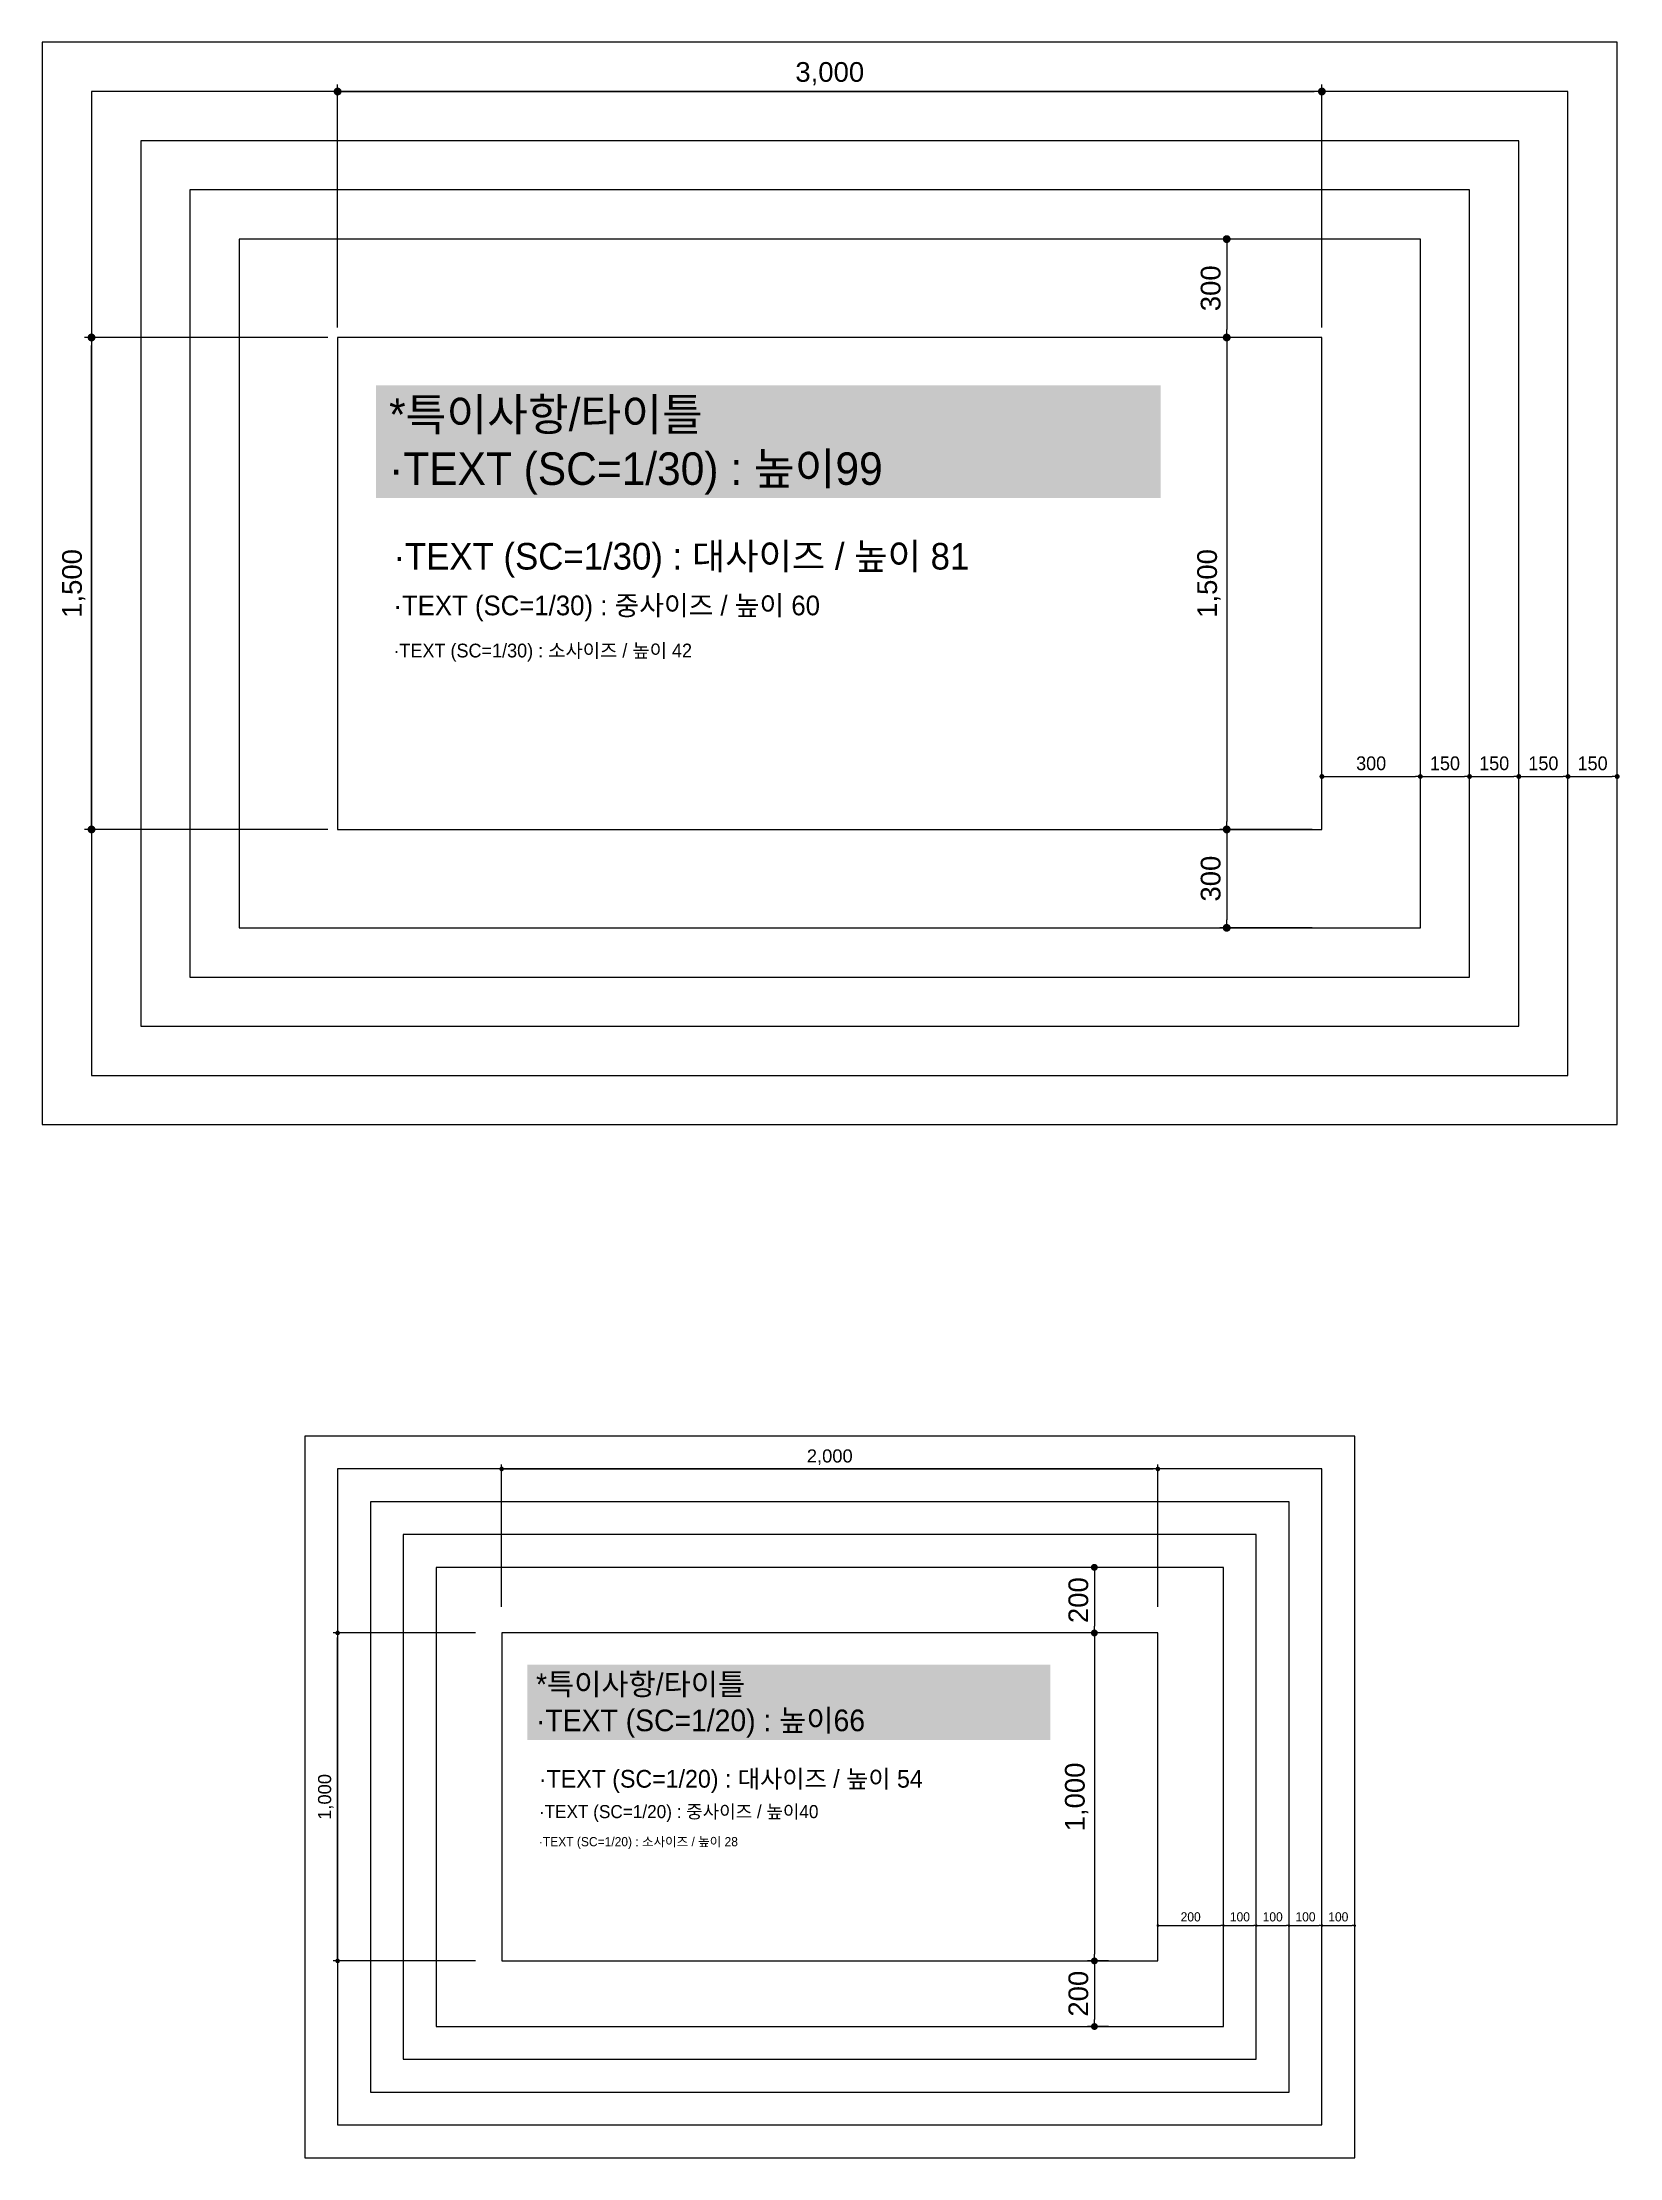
# Model space of a CAD drawing. Header units: millimetres. Extents: x -223175 to 287756, y -120611 to 352956.
# Drawn here: x -200627 to -195820, y -112823 to -106373 of the extents above; entities that cross this region are included whole.
import ezdxf
from ezdxf.enums import TextEntityAlignment as Align

# ---------------------------------------------------------------- set-up
doc = ezdxf.new("R2010")
doc.units = ezdxf.units.MM
doc.header["$LTSCALE"] = 50
doc.header["$PDMODE"] = 35
doc.layers.get('DEFPOINTS').update_dxf_attribs({"color": 108})
for name, color, linetype in [('1_ 설계변경(예정작업) 240', 240, 'Continuous'), ('EL_TEXT', 4, 'Continuous'), ('I-DIM', 255, 'Continuous')]:
    doc.layers.add(name, color=color, linetype=linetype)
doc.layers.add('Defpoint_ Grid Line_ 108', color=108, linetype='Continuous', plot=False)
doc.styles.add('HY울릉도L', font='HY울릉도l.ttf')
doc.styles.get("Standard").update_dxf_attribs({"font": 'arial.ttf'})
doc.dimstyles.new('YI_DIM_020 건축', dxfattribs={"dimscale": 20, "dimtxt": 2, "dimasz": 0.7, "dimexe": 0.7, "dimexo": 4, "dimgap": 0.6, "dimtad": 1, "dimdec": 0, "dimzin": 0, "dimdsep": 46, "dimlunit": 6, "dimtxsty": 'Standard', "dimblk": 'DOT', "dimcen": 0.09, "dimdle": 1, "dimclrd": 7, "dimclre": 7, "dimclrt": 3, "dimadec": 0, "dimazin": 0, "dimtfac": 1, "dimtdec": 0, "dimtix": 1, "dimtmove": 2, "dimatfit": 3, "dimldrblk": 'DOT', "dimfxl": 1, "dimtolj": 1, "dimtzin": 0, "dimarcsym": 0})
doc.dimstyles.new('YI_DIM_020 최소치수', dxfattribs={"dimscale": 20, "dimtxt": 1.4, "dimasz": 0.4, "dimexe": 0.6, "dimexo": 0.7, "dimgap": 0.6, "dimtad": 1, "dimdec": 0, "dimdsep": 46, "dimlunit": 6, "dimtxsty": 'HY울릉도L', "dimblk": 'DOT', "dimcen": 5, "dimdle": 1.5, "dimclrd": 14, "dimclre": 14, "dimclrt": 7, "dimadec": 0, "dimazin": 0, "dimtfac": 1, "dimtdec": 0, "dimtix": 1, "dimtmove": 2, "dimatfit": 3, "dimldrblk": 'DOT', "dimfxl": 1, "dimtolj": 1, "dimtzin": 0, "dimarcsym": 0})
doc.dimstyles.new('YI_DIM_030 안목치수', dxfattribs={"dimscale": 30, "dimtxt": 2, "dimasz": 0.8, "dimexe": 0.7, "dimexo": 1, "dimgap": 0.6, "dimtad": 1, "dimdec": 0, "dimzin": 0, "dimdsep": 46, "dimlunit": 6, "dimtxsty": 'Standard', "dimblk": 'DOT', "dimcen": 0.09, "dimdle": 1, "dimclrd": 14, "dimclre": 14, "dimclrt": 4, "dimadec": 0, "dimazin": 0, "dimtfac": 1, "dimtdec": 0, "dimtix": 1, "dimtmove": 2, "dimatfit": 3, "dimldrblk": 'DOT', "dimfxl": 1, "dimtolj": 1, "dimtzin": 0, "dimarcsym": 0})
doc.dimstyles.new('YI_DIM_030 안목치수-2', dxfattribs={"dimscale": 30, "dimtxt": 2, "dimasz": 0.7, "dimexe": 0.7, "dimexo": 5, "dimgap": 0.6, "dimtad": 1, "dimdec": 0, "dimzin": 0, "dimdsep": 46, "dimlunit": 6, "dimtxsty": 'Standard', "dimblk": 'DOT', "dimcen": 0.09, "dimdle": 1, "dimclrd": 14, "dimclre": 14, "dimclrt": 4, "dimadec": 0, "dimazin": 0, "dimtfac": 1, "dimtdec": 0, "dimtix": 1, "dimtmove": 2, "dimatfit": 3, "dimldrblk": 'DOT', "dimfxl": 1, "dimtolj": 1, "dimtzin": 0, "dimarcsym": 0})
doc.dimstyles.new('YI_DIM_030 최소치수', dxfattribs={"dimscale": 30, "dimtxt": 1.4, "dimasz": 0.5, "dimexe": 0.6, "dimexo": 1.5, "dimgap": 0.6, "dimtad": 1, "dimdec": 0, "dimdsep": 46, "dimlunit": 6, "dimtxsty": 'HY울릉도L', "dimblk": 'DOT', "dimcen": 5, "dimdle": 1.5, "dimclrd": 14, "dimclre": 14, "dimclrt": 7, "dimadec": 0, "dimazin": 0, "dimtfac": 1, "dimtdec": 0, "dimtix": 1, "dimtmove": 2, "dimatfit": 3, "dimldrblk": 'DOT', "dimfxl": 1, "dimtolj": 1, "dimtzin": 0, "dimarcsym": 0})

msp = doc.modelspace()

# ---------------------------------------------------------------- texts
at = {"layer": '1_ 설계변경(예정작업) 240', "color": 7, "attachment_point": 4, "style": 'HY울릉도L', "bg_fill": 1, "box_fill_scale": 1.4, "bg_fill_color": 8, "bg_fill_transparency": 11079682}
for s, insert, char_height, width in [('\\A1;*특이사항/타이틀\\P·TEXT (SC=1/30) : 높이99', (-199570.2784, -107605.5407), 99, 2311.871227), ('\\A1;*특이사항/타이틀\\P·TEXT (SC=1/20) : 높이66', (-199122.5833, -111444.829), 66, 1541.247485)]:
    msp.add_mtext(s, dxfattribs=dict(at, insert=insert, char_height=char_height, width=width))
at = {"layer": 'EL_TEXT', "ltscale": 0.5, "style": 'HY울릉도L'}
for s, height, p in [('·TEXT (SC=1/30) : 대사이즈 / 높이 81', 81, (-199557.181, -107940.3588)), ('·TEXT (SC=1/30) : 중사이즈 / 높이 60', 60, (-199557.181, -108090.3588)), ('·TEXT (SC=1/30) : 소사이즈 / 높이 42', 42, (-199557.181, -108227.8643)), ('·TEXT (SC=1/20) : 대사이즈 / 높이 54', 54, (-199113.8517, -111668.0411)), ('·TEXT (SC=1/20) : 중사이즈 / 높이40', 40, (-199113.8517, -111768.0411)), ('·TEXT (SC=1/20) : 소사이즈 / 높이 28', 28, (-199113.8517, -111859.7115))]:
    msp.add_text(s, height=height, dxfattribs=at).set_placement(p, align=Align.MIDDLE_LEFT)

# ---------------------------------------------------------------- blocks, each defined once
blk = doc.blocks.new('_Dot')
at = {"color": 0, "linetype": 'ByBlock', "lineweight": -2}
blk.add_line((-0.5, 0), (-1, 0), dxfattribs=at)
at = {"color": 0, "linetype": 'ByBlock', "const_width": 0.5}
blk.add_lwpolyline([(-0.25, 0, 1), (0.25, 0, 1)], format="xyb", close=True, dxfattribs=at)
blk = doc.blocks.new('*D1399')
at = {"layer": 'DEFPOINTS', "color": 0}
for p in [(-200477.2, -107273.3), (-199727.2, -107273.3), (-199727.2, -108773.3)]:
    blk.add_point(p, dxfattribs=at)
at = {"layer": 'I-DIM', "color": 14, "lineweight": -2}
for p, q in [((-199757.2, -107273.3), (-200498.2, -107273.3)), ((-200477.2, -108749.3), (-200477.2, -107297.3)), ((-199757.2, -108773.3), (-200498.2, -108773.3))]:
    blk.add_line(p, q, dxfattribs=at)
at = {"layer": 'I-DIM', "color": 14, "linetype": 'ByBlock', "lineweight": -2, "xscale": 24, "yscale": 24, "zscale": 24}
for p, rotation in [((-200477.2, -107273.3), 90), ((-200477.2, -108773.3), 270)]:
    blk.add_blockref('_Dot', p, dxfattribs=dict(at, rotation=rotation))
at = {"layer": 'I-DIM', "color": 4, "insert": (-200531.3, -108023.3), "char_height": 60, "attachment_point": 5, "rotation": 90}
blk.add_mtext('\\A1;1,500', dxfattribs=at)
blk = doc.blocks.new('*D1413')
at = {"layer": 'DEFPOINTS', "color": 0}
for p in [(-196277.2, -108611.9), (-196427.2, -108773.3), (-196277.2, -108773.3)]:
    blk.add_point(p, dxfattribs=at)
at = {"layer": 'I-DIM', "color": 14, "lineweight": -2}
for p, q in [((-196427.2, -108728.3), (-196427.2, -108593.9)), ((-196412.2, -108611.9), (-196292.2, -108611.9)), ((-196277.2, -108728.3), (-196277.2, -108593.9))]:
    blk.add_line(p, q, dxfattribs=at)
at = {"layer": 'I-DIM', "color": 14, "linetype": 'ByBlock', "lineweight": -2, "xscale": 15, "yscale": 15, "zscale": 15, "rotation": 180}
blk.add_blockref('_Dot', (-196427.2, -108611.9), dxfattribs=at)
at = {"layer": 'I-DIM', "color": 14, "linetype": 'ByBlock', "lineweight": -2, "xscale": 15, "yscale": 15, "zscale": 15}
blk.add_blockref('_Dot', (-196277.2, -108611.9), dxfattribs=at)
at = {"layer": 'I-DIM', "color": 7, "insert": (-196352.2, -108571.9), "char_height": 42, "attachment_point": 5, "style": 'HY울릉도L'}
blk.add_mtext('\\A1;150', dxfattribs=at)
blk = doc.blocks.new('*D1414')
at = {"layer": 'DEFPOINTS', "color": 0}
for p in [(-199727.2, -111223.3), (-199227.2, -111223.3), (-199227.2, -112223.3)]:
    blk.add_point(p, dxfattribs=at)
at = {"layer": 'I-DIM', "color": 7, "lineweight": -2}
for p, q in [((-199307.2, -111223.3), (-199741.2, -111223.3)), ((-199727.2, -112209.3), (-199727.2, -111237.3)), ((-199307.2, -112223.3), (-199741.2, -112223.3))]:
    blk.add_line(p, q, dxfattribs=at)
at = {"layer": 'I-DIM', "color": 7, "linetype": 'ByBlock', "lineweight": -2, "xscale": 14, "yscale": 14, "zscale": 14}
for p, rotation in [((-199727.2, -111223.3), 90), ((-199727.2, -112223.3), 270)]:
    blk.add_blockref('_Dot', p, dxfattribs=dict(at, rotation=rotation))
at = {"layer": 'I-DIM', "color": 3, "insert": (-199763.2, -111723.3), "char_height": 40, "attachment_point": 5, "rotation": 90}
blk.add_mtext('\\A1;1,000', dxfattribs=at)
blk = doc.blocks.new('*D1415')
at = {"layer": 'DEFPOINTS', "color": 0}
for p in [(-197227.2, -111023.3), (-197420.7, -111223.3), (-197227.2, -111223.3)]:
    blk.add_point(p, dxfattribs=at)
at = {"layer": 'I-DIM', "color": 14, "lineweight": -2}
for p, q in [((-197377.2, -111023.3), (-197441.7, -111023.3)), ((-197420.7, -111044.3), (-197420.7, -111202.3)), ((-197377.2, -111223.3), (-197441.7, -111223.3))]:
    blk.add_line(p, q, dxfattribs=at)
at = {"layer": 'I-DIM', "color": 14, "linetype": 'ByBlock', "lineweight": -2, "xscale": 21, "yscale": 21, "zscale": 21}
for p, rotation in [((-197420.7, -111023.3), 90), ((-197420.7, -111223.3), 270)]:
    blk.add_blockref('_Dot', p, dxfattribs=dict(at, rotation=rotation))
at = {"layer": 'I-DIM', "color": 4, "insert": (-197469.3, -111123.3), "char_height": 60, "attachment_point": 5, "rotation": 90}
blk.add_mtext('\\A1;200', dxfattribs=at)
blk = doc.blocks.new('*D1416')
at = {"layer": 'DEFPOINTS', "color": 0}
for p in [(-197227.2, -111223.3), (-197420.7, -112223.3), (-197227.2, -112223.3)]:
    blk.add_point(p, dxfattribs=at)
at = {"layer": 'I-DIM', "color": 14, "lineweight": -2}
for p, q in [((-197377.2, -111223.3), (-197441.7, -111223.3)), ((-197420.7, -111244.3), (-197420.7, -112202.3)), ((-197377.2, -112223.3), (-197441.7, -112223.3))]:
    blk.add_line(p, q, dxfattribs=at)
at = {"layer": 'I-DIM', "color": 14, "linetype": 'ByBlock', "lineweight": -2, "xscale": 21, "yscale": 21, "zscale": 21}
for p, rotation in [((-197420.7, -111223.3), 90), ((-197420.7, -112223.3), 270)]:
    blk.add_blockref('_Dot', p, dxfattribs=dict(at, rotation=rotation))
at = {"layer": 'I-DIM', "color": 4, "insert": (-197474.7, -111723.3), "char_height": 60, "attachment_point": 5, "rotation": 90}
blk.add_mtext('\\A1;1,000', dxfattribs=at)
blk = doc.blocks.new('*D1417')
at = {"layer": 'DEFPOINTS', "color": 0}
for p in [(-197227.2, -112223.3), (-197420.7, -112423.3), (-197227.2, -112423.3)]:
    blk.add_point(p, dxfattribs=at)
at = {"layer": 'I-DIM', "color": 14, "lineweight": -2}
for p, q in [((-197377.2, -112223.3), (-197441.7, -112223.3)), ((-197420.7, -112244.3), (-197420.7, -112402.3)), ((-197377.2, -112423.3), (-197441.7, -112423.3))]:
    blk.add_line(p, q, dxfattribs=at)
at = {"layer": 'I-DIM', "color": 14, "linetype": 'ByBlock', "lineweight": -2, "xscale": 21, "yscale": 21, "zscale": 21}
for p, rotation in [((-197420.7, -112223.3), 90), ((-197420.7, -112423.3), 270)]:
    blk.add_blockref('_Dot', p, dxfattribs=dict(at, rotation=rotation))
at = {"layer": 'I-DIM', "color": 4, "insert": (-197469.3, -112323.3), "char_height": 60, "attachment_point": 5, "rotation": 90}
blk.add_mtext('\\A1;200', dxfattribs=at)
blk = doc.blocks.new('*D1418')
at = {"layer": 'DEFPOINTS', "color": 0}
for p in [(-197027.2, -112115.7), (-197227.2, -112223.3), (-197027.2, -112223.3)]:
    blk.add_point(p, dxfattribs=at)
at = {"layer": 'I-DIM', "color": 14, "lineweight": -2}
for p, q in [((-197227.2, -112209.3), (-197227.2, -112103.7)), ((-197219.2, -112115.7), (-197035.2, -112115.7)), ((-197027.2, -112209.3), (-197027.2, -112103.7))]:
    blk.add_line(p, q, dxfattribs=at)
at = {"layer": 'I-DIM', "color": 14, "linetype": 'ByBlock', "lineweight": -2, "xscale": 8, "yscale": 8, "zscale": 8, "rotation": 180}
blk.add_blockref('_Dot', (-197227.2, -112115.7), dxfattribs=at)
at = {"layer": 'I-DIM', "color": 14, "linetype": 'ByBlock', "lineweight": -2, "xscale": 8, "yscale": 8, "zscale": 8}
blk.add_blockref('_Dot', (-197027.2, -112115.7), dxfattribs=at)
at = {"layer": 'I-DIM', "color": 7, "insert": (-197127.2, -112089.1), "char_height": 28, "attachment_point": 5, "style": 'HY울릉도L'}
blk.add_mtext('\\A1;200', dxfattribs=at)
blk = doc.blocks.new('*D1419')
at = {"layer": 'DEFPOINTS', "color": 0}
for p in [(-196927.2, -112115.7), (-197027.2, -112223.3), (-196927.2, -112223.3)]:
    blk.add_point(p, dxfattribs=at)
at = {"layer": 'I-DIM', "color": 14, "lineweight": -2}
for p, q in [((-197027.2, -112209.3), (-197027.2, -112103.7)), ((-197019.2, -112115.7), (-196935.2, -112115.7)), ((-196927.2, -112209.3), (-196927.2, -112103.7))]:
    blk.add_line(p, q, dxfattribs=at)
at = {"layer": 'I-DIM', "color": 14, "linetype": 'ByBlock', "lineweight": -2, "xscale": 8, "yscale": 8, "zscale": 8, "rotation": 180}
blk.add_blockref('_Dot', (-197027.2, -112115.7), dxfattribs=at)
at = {"layer": 'I-DIM', "color": 14, "linetype": 'ByBlock', "lineweight": -2, "xscale": 8, "yscale": 8, "zscale": 8}
blk.add_blockref('_Dot', (-196927.2, -112115.7), dxfattribs=at)
at = {"layer": 'I-DIM', "color": 7, "insert": (-196977.2, -112089.1), "char_height": 28, "attachment_point": 5, "style": 'HY울릉도L'}
blk.add_mtext('\\A1;100', dxfattribs=at)
blk = doc.blocks.new('*D1420')
at = {"layer": 'DEFPOINTS', "color": 0}
for p in [(-196827.2, -112115.7), (-196927.2, -112223.3), (-196827.2, -112223.3)]:
    blk.add_point(p, dxfattribs=at)
at = {"layer": 'I-DIM', "color": 14, "lineweight": -2}
for p, q in [((-196927.2, -112209.3), (-196927.2, -112103.7)), ((-196919.2, -112115.7), (-196835.2, -112115.7)), ((-196827.2, -112209.3), (-196827.2, -112103.7))]:
    blk.add_line(p, q, dxfattribs=at)
at = {"layer": 'I-DIM', "color": 14, "linetype": 'ByBlock', "lineweight": -2, "xscale": 8, "yscale": 8, "zscale": 8, "rotation": 180}
blk.add_blockref('_Dot', (-196927.2, -112115.7), dxfattribs=at)
at = {"layer": 'I-DIM', "color": 14, "linetype": 'ByBlock', "lineweight": -2, "xscale": 8, "yscale": 8, "zscale": 8}
blk.add_blockref('_Dot', (-196827.2, -112115.7), dxfattribs=at)
at = {"layer": 'I-DIM', "color": 7, "insert": (-196877.2, -112089.1), "char_height": 28, "attachment_point": 5, "style": 'HY울릉도L'}
blk.add_mtext('\\A1;100', dxfattribs=at)
blk = doc.blocks.new('*D1421')
at = {"layer": 'DEFPOINTS', "color": 0}
for p in [(-196727.2, -112115.7), (-196827.2, -112223.3), (-196727.2, -112223.3)]:
    blk.add_point(p, dxfattribs=at)
at = {"layer": 'I-DIM', "color": 14, "lineweight": -2}
for p, q in [((-196827.2, -112209.3), (-196827.2, -112103.7)), ((-196819.2, -112115.7), (-196735.2, -112115.7)), ((-196727.2, -112209.3), (-196727.2, -112103.7))]:
    blk.add_line(p, q, dxfattribs=at)
at = {"layer": 'I-DIM', "color": 14, "linetype": 'ByBlock', "lineweight": -2, "xscale": 8, "yscale": 8, "zscale": 8, "rotation": 180}
blk.add_blockref('_Dot', (-196827.2, -112115.7), dxfattribs=at)
at = {"layer": 'I-DIM', "color": 14, "linetype": 'ByBlock', "lineweight": -2, "xscale": 8, "yscale": 8, "zscale": 8}
blk.add_blockref('_Dot', (-196727.2, -112115.7), dxfattribs=at)
at = {"layer": 'I-DIM', "color": 7, "insert": (-196777.2, -112089.1), "char_height": 28, "attachment_point": 5, "style": 'HY울릉도L'}
blk.add_mtext('\\A1;100', dxfattribs=at)
blk = doc.blocks.new('*D1422')
at = {"layer": 'DEFPOINTS', "color": 0}
for p in [(-196627.2, -112115.7), (-196727.2, -112223.3), (-196627.2, -112223.3)]:
    blk.add_point(p, dxfattribs=at)
at = {"layer": 'I-DIM', "color": 14, "lineweight": -2}
for p, q in [((-196727.2, -112209.3), (-196727.2, -112103.7)), ((-196719.2, -112115.7), (-196635.2, -112115.7)), ((-196627.2, -112209.3), (-196627.2, -112103.7))]:
    blk.add_line(p, q, dxfattribs=at)
at = {"layer": 'I-DIM', "color": 14, "linetype": 'ByBlock', "lineweight": -2, "xscale": 8, "yscale": 8, "zscale": 8, "rotation": 180}
blk.add_blockref('_Dot', (-196727.2, -112115.7), dxfattribs=at)
at = {"layer": 'I-DIM', "color": 14, "linetype": 'ByBlock', "lineweight": -2, "xscale": 8, "yscale": 8, "zscale": 8}
blk.add_blockref('_Dot', (-196627.2, -112115.7), dxfattribs=at)
at = {"layer": 'I-DIM', "color": 7, "insert": (-196677.2, -112089.1), "char_height": 28, "attachment_point": 5, "style": 'HY울릉도L'}
blk.add_mtext('\\A1;100', dxfattribs=at)
blk = doc.blocks.new('*D1423')
at = {"layer": 'DEFPOINTS', "color": 0}
for p in [(-197227.2, -110723.3), (-199227.2, -111223.3), (-197227.2, -111223.3)]:
    blk.add_point(p, dxfattribs=at)
at = {"layer": 'I-DIM', "color": 7, "lineweight": -2}
for p, q in [((-199227.2, -111143.3), (-199227.2, -110709.3)), ((-199213.2, -110723.3), (-197241.2, -110723.3)), ((-197227.2, -111143.3), (-197227.2, -110709.3))]:
    blk.add_line(p, q, dxfattribs=at)
at = {"layer": 'I-DIM', "color": 7, "linetype": 'ByBlock', "lineweight": -2, "xscale": 14, "yscale": 14, "zscale": 14, "rotation": 180}
blk.add_blockref('_Dot', (-199227.2, -110723.3), dxfattribs=at)
at = {"layer": 'I-DIM', "color": 7, "linetype": 'ByBlock', "lineweight": -2, "xscale": 14, "yscale": 14, "zscale": 14}
blk.add_blockref('_Dot', (-197227.2, -110723.3), dxfattribs=at)
at = {"layer": 'I-DIM', "color": 3, "insert": (-198227.2, -110687.3), "char_height": 40, "attachment_point": 5}
blk.add_mtext('\\A1;2,000', dxfattribs=at)
blk = doc.blocks.new('*D1424')
at = {"layer": 'DEFPOINTS', "color": 0}
for p in [(-196727.2, -106973.3), (-197017.4, -107273.3), (-196727.2, -107273.3)]:
    blk.add_point(p, dxfattribs=at)
at = {"layer": 'I-DIM', "color": 14, "lineweight": -2}
for p, q in [((-196757.2, -106973.3), (-197038.4, -106973.3)), ((-197017.4, -106997.3), (-197017.4, -107249.3)), ((-196757.2, -107273.3), (-197038.4, -107273.3))]:
    blk.add_line(p, q, dxfattribs=at)
at = {"layer": 'I-DIM', "color": 14, "linetype": 'ByBlock', "lineweight": -2, "xscale": 24, "yscale": 24, "zscale": 24}
for p, rotation in [((-197017.4, -106973.3), 90), ((-197017.4, -107273.3), 270)]:
    blk.add_blockref('_Dot', p, dxfattribs=dict(at, rotation=rotation))
at = {"layer": 'I-DIM', "color": 4, "insert": (-197066.1, -107123.3), "char_height": 60, "attachment_point": 5, "rotation": 90}
blk.add_mtext('\\A1;300', dxfattribs=at)
blk = doc.blocks.new('*D1425')
at = {"layer": 'DEFPOINTS', "color": 0}
for p in [(-196727.2, -107273.3), (-197017.4, -108773.3), (-196727.2, -108773.3)]:
    blk.add_point(p, dxfattribs=at)
at = {"layer": 'I-DIM', "color": 14, "lineweight": -2}
for p, q in [((-196757.2, -107273.3), (-197038.4, -107273.3)), ((-197017.4, -107297.3), (-197017.4, -108749.3)), ((-196757.2, -108773.3), (-197038.4, -108773.3))]:
    blk.add_line(p, q, dxfattribs=at)
at = {"layer": 'I-DIM', "color": 14, "linetype": 'ByBlock', "lineweight": -2, "xscale": 24, "yscale": 24, "zscale": 24}
for p, rotation in [((-197017.4, -107273.3), 90), ((-197017.4, -108773.3), 270)]:
    blk.add_blockref('_Dot', p, dxfattribs=dict(at, rotation=rotation))
at = {"layer": 'I-DIM', "color": 4, "insert": (-197071.5, -108023.3), "char_height": 60, "attachment_point": 5, "rotation": 90}
blk.add_mtext('\\A1;1,500', dxfattribs=at)
blk = doc.blocks.new('*D1426')
at = {"layer": 'DEFPOINTS', "color": 0}
for p in [(-196727.2, -108773.3), (-197017.4, -109073.3), (-196727.2, -109073.3)]:
    blk.add_point(p, dxfattribs=at)
at = {"layer": 'I-DIM', "color": 14, "lineweight": -2}
for p, q in [((-196757.2, -108773.3), (-197038.4, -108773.3)), ((-197017.4, -108797.3), (-197017.4, -109049.3)), ((-196757.2, -109073.3), (-197038.4, -109073.3))]:
    blk.add_line(p, q, dxfattribs=at)
at = {"layer": 'I-DIM', "color": 14, "linetype": 'ByBlock', "lineweight": -2, "xscale": 24, "yscale": 24, "zscale": 24}
for p, rotation in [((-197017.4, -108773.3), 90), ((-197017.4, -109073.3), 270)]:
    blk.add_blockref('_Dot', p, dxfattribs=dict(at, rotation=rotation))
at = {"layer": 'I-DIM', "color": 4, "insert": (-197066.1, -108923.3), "char_height": 60, "attachment_point": 5, "rotation": 90}
blk.add_mtext('\\A1;300', dxfattribs=at)
blk = doc.blocks.new('*D1427')
at = {"layer": 'DEFPOINTS', "color": 0}
for p in [(-196127.2, -108611.9), (-196277.2, -108773.3), (-196127.2, -108773.3)]:
    blk.add_point(p, dxfattribs=at)
at = {"layer": 'I-DIM', "color": 14, "lineweight": -2}
for p, q in [((-196277.2, -108728.3), (-196277.2, -108593.9)), ((-196262.2, -108611.9), (-196142.2, -108611.9)), ((-196127.2, -108728.3), (-196127.2, -108593.9))]:
    blk.add_line(p, q, dxfattribs=at)
at = {"layer": 'I-DIM', "color": 14, "linetype": 'ByBlock', "lineweight": -2, "xscale": 15, "yscale": 15, "zscale": 15, "rotation": 180}
blk.add_blockref('_Dot', (-196277.2, -108611.9), dxfattribs=at)
at = {"layer": 'I-DIM', "color": 14, "linetype": 'ByBlock', "lineweight": -2, "xscale": 15, "yscale": 15, "zscale": 15}
blk.add_blockref('_Dot', (-196127.2, -108611.9), dxfattribs=at)
at = {"layer": 'I-DIM', "color": 7, "insert": (-196202.2, -108571.9), "char_height": 42, "attachment_point": 5, "style": 'HY울릉도L'}
blk.add_mtext('\\A1;150', dxfattribs=at)
blk = doc.blocks.new('*D1428')
at = {"layer": 'DEFPOINTS', "color": 0}
for p in [(-195977.2, -108611.9), (-196127.2, -108773.3), (-195977.2, -108773.3)]:
    blk.add_point(p, dxfattribs=at)
at = {"layer": 'I-DIM', "color": 14, "lineweight": -2}
for p, q in [((-196127.2, -108728.3), (-196127.2, -108593.9)), ((-196112.2, -108611.9), (-195992.2, -108611.9)), ((-195977.2, -108728.3), (-195977.2, -108593.9))]:
    blk.add_line(p, q, dxfattribs=at)
at = {"layer": 'I-DIM', "color": 14, "linetype": 'ByBlock', "lineweight": -2, "xscale": 15, "yscale": 15, "zscale": 15, "rotation": 180}
blk.add_blockref('_Dot', (-196127.2, -108611.9), dxfattribs=at)
at = {"layer": 'I-DIM', "color": 14, "linetype": 'ByBlock', "lineweight": -2, "xscale": 15, "yscale": 15, "zscale": 15}
blk.add_blockref('_Dot', (-195977.2, -108611.9), dxfattribs=at)
at = {"layer": 'I-DIM', "color": 7, "insert": (-196052.2, -108571.9), "char_height": 42, "attachment_point": 5, "style": 'HY울릉도L'}
blk.add_mtext('\\A1;150', dxfattribs=at)
blk = doc.blocks.new('*D1429')
at = {"layer": 'DEFPOINTS', "color": 0}
for p in [(-195827.2, -108611.9), (-195977.2, -108773.3), (-195827.2, -108773.3)]:
    blk.add_point(p, dxfattribs=at)
at = {"layer": 'I-DIM', "color": 14, "lineweight": -2}
for p, q in [((-195977.2, -108728.3), (-195977.2, -108593.9)), ((-195962.2, -108611.9), (-195842.2, -108611.9)), ((-195827.2, -108728.3), (-195827.2, -108593.9))]:
    blk.add_line(p, q, dxfattribs=at)
at = {"layer": 'I-DIM', "color": 14, "linetype": 'ByBlock', "lineweight": -2, "xscale": 15, "yscale": 15, "zscale": 15, "rotation": 180}
blk.add_blockref('_Dot', (-195977.2, -108611.9), dxfattribs=at)
at = {"layer": 'I-DIM', "color": 14, "linetype": 'ByBlock', "lineweight": -2, "xscale": 15, "yscale": 15, "zscale": 15}
blk.add_blockref('_Dot', (-195827.2, -108611.9), dxfattribs=at)
at = {"layer": 'I-DIM', "color": 7, "insert": (-195902.2, -108571.9), "char_height": 42, "attachment_point": 5, "style": 'HY울릉도L'}
blk.add_mtext('\\A1;150', dxfattribs=at)
blk = doc.blocks.new('*D1430')
at = {"layer": 'DEFPOINTS', "color": 0}
for p in [(-196727.2, -106523.3), (-199727.2, -107273.3), (-196727.2, -107273.3)]:
    blk.add_point(p, dxfattribs=at)
at = {"layer": 'I-DIM', "color": 14, "lineweight": -2}
for p, q in [((-199727.2, -107243.3), (-199727.2, -106502.3)), ((-199703.2, -106523.3), (-196751.2, -106523.3)), ((-196727.2, -107243.3), (-196727.2, -106502.3))]:
    blk.add_line(p, q, dxfattribs=at)
at = {"layer": 'I-DIM', "color": 14, "linetype": 'ByBlock', "lineweight": -2, "xscale": 24, "yscale": 24, "zscale": 24, "rotation": 180}
blk.add_blockref('_Dot', (-199727.2, -106523.3), dxfattribs=at)
at = {"layer": 'I-DIM', "color": 14, "linetype": 'ByBlock', "lineweight": -2, "xscale": 24, "yscale": 24, "zscale": 24}
blk.add_blockref('_Dot', (-196727.2, -106523.3), dxfattribs=at)
at = {"layer": 'I-DIM', "color": 4, "insert": (-198227.2, -106469.2), "char_height": 60, "attachment_point": 5}
blk.add_mtext('\\A1;3,000', dxfattribs=at)
blk = doc.blocks.new('*D1432')
at = {"layer": 'DEFPOINTS', "color": 0}
for p in [(-196427.2, -108611.9), (-196727.2, -108773.3), (-196427.2, -108773.3)]:
    blk.add_point(p, dxfattribs=at)
at = {"layer": 'I-DIM', "color": 14, "lineweight": -2}
for p, q in [((-196727.2, -108728.3), (-196727.2, -108593.9)), ((-196712.2, -108611.9), (-196442.2, -108611.9)), ((-196427.2, -108728.3), (-196427.2, -108593.9))]:
    blk.add_line(p, q, dxfattribs=at)
at = {"layer": 'I-DIM', "color": 14, "linetype": 'ByBlock', "lineweight": -2, "xscale": 15, "yscale": 15, "zscale": 15, "rotation": 180}
blk.add_blockref('_Dot', (-196727.2, -108611.9), dxfattribs=at)
at = {"layer": 'I-DIM', "color": 14, "linetype": 'ByBlock', "lineweight": -2, "xscale": 15, "yscale": 15, "zscale": 15}
blk.add_blockref('_Dot', (-196427.2, -108611.9), dxfattribs=at)
at = {"layer": 'I-DIM', "color": 7, "insert": (-196577.2, -108571.9), "char_height": 42, "attachment_point": 5, "style": 'HY울릉도L'}
blk.add_mtext('\\A1;300', dxfattribs=at)

# ---------------------------------------------------------------- dimensions: what is measured, and where the dimension line sits
at = {"layer": 'I-DIM'}
for base, p1, p2, dimstyle, picture, middle in [((-196727.1931, -106523.2539), (-199727.1931, -107273.2539), (-196727.1931, -107273.2539), 'YI_DIM_030 안목치수', '*D1430', (-198227.1931, -106469.1966)), ((-196427.1931, -108611.8558), (-196727.1931, -108773.2539), (-196427.1931, -108773.2539), 'YI_DIM_030 최소치수', '*D1432', (-196577.1931, -108571.9155)), ((-196277.1931, -108611.8558), (-196427.1931, -108773.2539), (-196277.1931, -108773.2539), 'YI_DIM_030 최소치수', '*D1413', (-196352.1931, -108571.944)), ((-196127.1931, -108611.8558), (-196277.1931, -108773.2539), (-196127.1931, -108773.2539), 'YI_DIM_030 최소치수', '*D1427', (-196202.1931, -108571.944)), ((-195977.1931, -108611.8558), (-196127.1931, -108773.2539), (-195977.1931, -108773.2539), 'YI_DIM_030 최소치수', '*D1428', (-196052.1931, -108571.944)), ((-195827.1931, -108611.8558), (-195977.1931, -108773.2539), (-195827.1931, -108773.2539), 'YI_DIM_030 최소치수', '*D1429', (-195902.1931, -108571.944)), ((-197227.1931, -110723.3045), (-199227.1931, -111223.3045), (-197227.1931, -111223.3045), 'YI_DIM_020 건축', '*D1423', (-198227.1931, -110687.2663)), ((-197027.1931, -112115.7058), (-197227.1931, -112223.3045), (-197027.1931, -112223.3045), 'YI_DIM_020 최소치수', '*D1418', (-197127.1931, -112089.1169)), ((-196927.1931, -112115.7058), (-197027.1931, -112223.3045), (-196927.1931, -112223.3045), 'YI_DIM_020 최소치수', '*D1419', (-196977.1931, -112089.1169)), ((-196827.1931, -112115.7058), (-196927.1931, -112223.3045), (-196827.1931, -112223.3045), 'YI_DIM_020 최소치수', '*D1420', (-196877.1931, -112089.1169)), ((-196727.1931, -112115.7058), (-196827.1931, -112223.3045), (-196727.1931, -112223.3045), 'YI_DIM_020 최소치수', '*D1421', (-196777.1931, -112089.1169)), ((-196627.1931, -112115.7058), (-196727.1931, -112223.3045), (-196627.1931, -112223.3045), 'YI_DIM_020 최소치수', '*D1422', (-196677.1931, -112089.1169))]:
    dim = msp.add_linear_dim(base=base, p1=p1, p2=p2, dimstyle=dimstyle, dxfattribs=at)
    dim.commit()
    dim.dimension.update_dxf_attribs({"geometry": picture, "text_midpoint": middle})
for base, p1, p2, dimstyle, picture, middle in [((-197017.3978, -107273.2539), (-196727.1931, -106973.2539), (-196727.1931, -107273.2539), 'YI_DIM_030 안목치수', '*D1424', (-197066.0526, -107123.2539)), ((-200477.1931, -107273.2539), (-199727.1931, -108773.2539), (-199727.1931, -107273.2539), 'YI_DIM_030 안목치수', '*D1399', (-200531.2504, -108023.2539)), ((-197017.3978, -108773.2539), (-196727.1931, -107273.2539), (-196727.1931, -108773.2539), 'YI_DIM_030 안목치수', '*D1425', (-197071.4551, -108023.2539)), ((-197017.3978, -109073.2539), (-196727.1931, -108773.2539), (-196727.1931, -109073.2539), 'YI_DIM_030 안목치수', '*D1426', (-197066.0526, -108923.2539)), ((-197420.6629, -111223.3045), (-197227.1931, -111023.3045), (-197227.1931, -111223.3045), 'YI_DIM_030 안목치수-2', '*D1415', (-197469.2973, -111123.3045)), ((-199727.1931, -111223.3045), (-199227.1931, -112223.3045), (-199227.1931, -111223.3045), 'YI_DIM_020 건축', '*D1414', (-199763.2313, -111723.3045)), ((-197420.6629, -112223.3045), (-197227.1931, -111223.3045), (-197227.1931, -112223.3045), 'YI_DIM_030 안목치수-2', '*D1416', (-197474.7202, -111723.3045)), ((-197420.6629, -112423.3045), (-197227.1931, -112223.3045), (-197227.1931, -112423.3045), 'YI_DIM_030 안목치수-2', '*D1417', (-197469.2973, -112323.3045))]:
    dim = msp.add_linear_dim(base=base, p1=p1, p2=p2, angle=90, dimstyle=dimstyle, dxfattribs=at)
    dim.commit()
    dim.dimension.update_dxf_attribs({"geometry": picture, "text_midpoint": middle})

# ---------------------------------------------------------------- linework, layer by layer
at = {"layer": 'Defpoint_ Grid Line_ 108'}
for points in [[(-195827.1931, -109673.2539), (-195827.1931, -106373.2539), (-200627.1931, -106373.2539), (-200627.1931, -109673.2539)], [(-195977.1931, -109523.2539), (-195977.1931, -106523.2539), (-200477.1931, -106523.2539), (-200477.1931, -109523.2539)], [(-196127.1931, -109373.2539), (-196127.1931, -106673.2539), (-200327.1931, -106673.2539), (-200327.1931, -109373.2539)], [(-196277.1931, -109223.2539), (-196277.1931, -106823.2539), (-200177.1931, -106823.2539), (-200177.1931, -109223.2539)], [(-196427.1931, -109073.2539), (-196427.1931, -106973.2539), (-200027.1931, -106973.2539), (-200027.1931, -109073.2539)], [(-196727.1931, -108773.2539), (-196727.1931, -107273.2539), (-199727.1931, -107273.2539), (-199727.1931, -108773.2539)], [(-196627.1931, -112823.3045), (-196627.1931, -110623.3045), (-199827.1931, -110623.3045), (-199827.1931, -112823.3045)], [(-196727.1931, -112723.3045), (-196727.1931, -110723.3045), (-199727.1931, -110723.3045), (-199727.1931, -112723.3045)], [(-196827.1931, -112623.3045), (-196827.1931, -110823.3045), (-199627.1931, -110823.3045), (-199627.1931, -112623.3045)], [(-196927.1931, -112523.3045), (-196927.1931, -110923.3045), (-199527.1931, -110923.3045), (-199527.1931, -112523.3045)], [(-197027.1931, -112423.3045), (-197027.1931, -111023.3045), (-199427.1931, -111023.3045), (-199427.1931, -112423.3045)], [(-197227.1931, -112223.3045), (-197227.1931, -111223.3045), (-199227.1931, -111223.3045), (-199227.1931, -112223.3045)]]:
    msp.add_lwpolyline(points, close=True, dxfattribs=at)

msp.set_redraw_order([(e.dxf.handle, doc.entitydb.next_handle()) for e in msp.query("TEXT MTEXT ATTDEF DIMENSION ARC_DIMENSION")])  # texts and dimensions are drawn at this point

doc.saveas('drawing.dxf')
